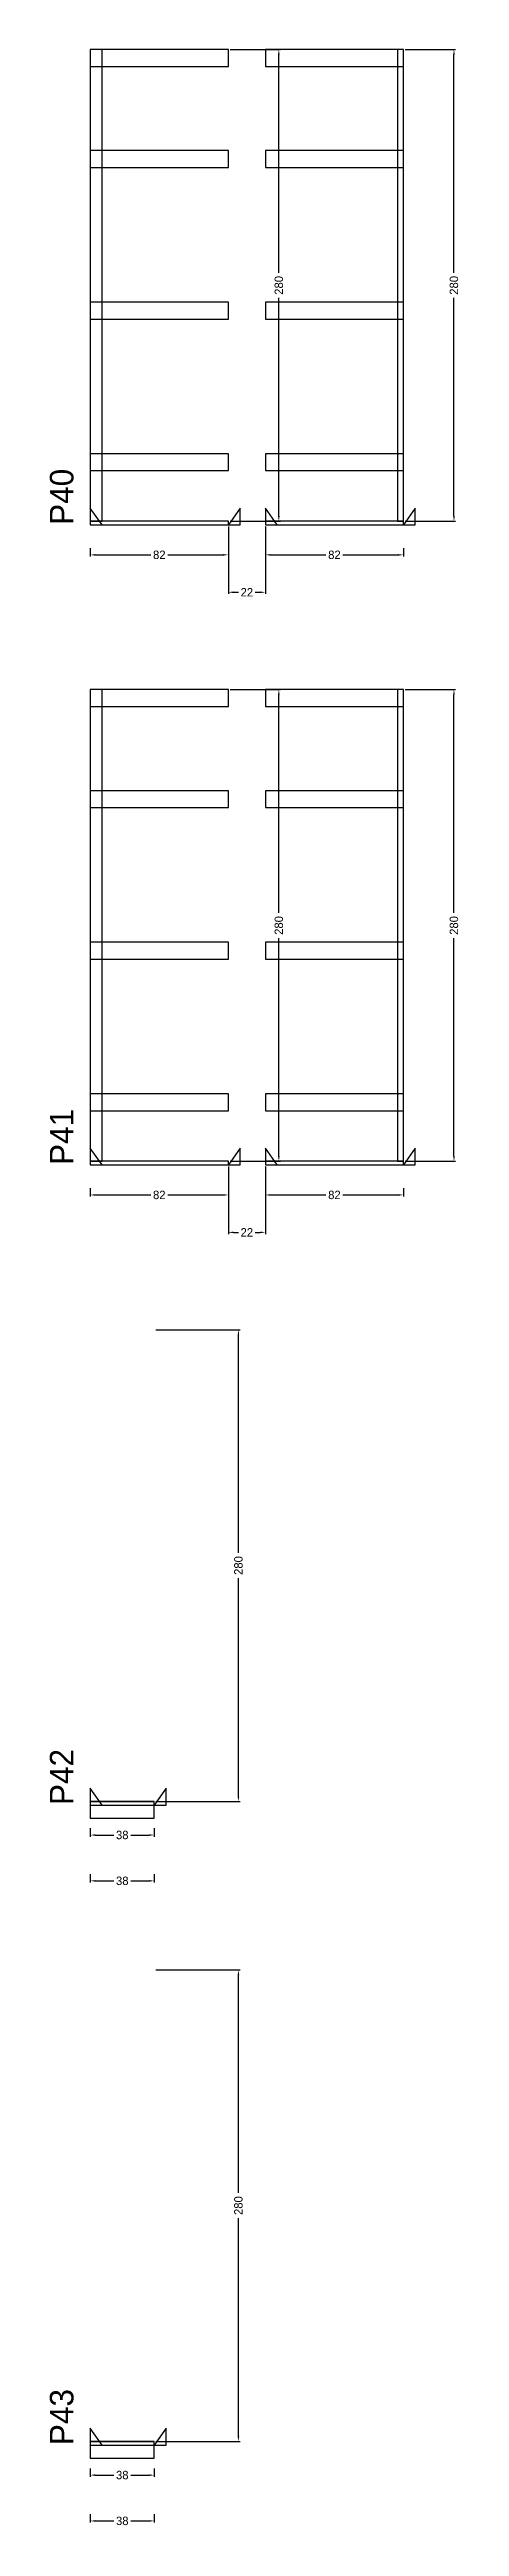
# Model space of a CAD drawing. Header units: centimetres. Extents: x -10500 to 4299, y -12546 to 295.
# Drawn here: x 3976 to 4219, y -7648 to -6178 of the extents above; entities that cross this region are included whole.
import ezdxf

# ---------------------------------------------------------------- set-up
doc = ezdxf.new("R2010")
doc.units = ezdxf.units.CM
for name, color, linetype in [('COTA', 241, 'Continuous'), ('NOMENCLATURA', 7, 'Continuous'), ('SARR_2.2x10', 60, 'Continuous'), ('SARR_2.2x7', 40, 'Continuous')]:
    doc.layers.add(name, color=color, linetype=linetype)
doc.dimstyles.new('PAINEL-NOVA', dxfattribs={"dimtxt": 5, "dimasz": 3, "dimexe": 1, "dimexo": 1, "dimgap": 1, "dimtad": 1, "dimcen": 2.5, "dimazin": 3, "dimtfac": 1, "dimtmove": 0, "dimatfit": 3})

msp = doc.modelspace()

# ---------------------------------------------------------------- texts
at = {"layer": 'NOMENCLATURA'}
for s, p in [('P40', (3990, -6460)), ('P41', (3990, -6840)), ('P42', (3990, -7220)), ('P43', (3990, -7600))]:
    msp.add_text(s, height=14, rotation=90, dxfattribs=at).set_placement(p)

# ---------------------------------------------------------------- blocks, each defined once
blk = doc.blocks.new('_CLOSEDFILLED')
at = {"color": 0, "linetype": 'BYBLOCK'}
blk.add_solid([(-1, 0.16), (0, 0), (-1, -0.16)], dxfattribs=at)
blk = doc.blocks.new('*D693')
for p, q in [((4000, -7613.8), (4000, -7618.8)), ((4038, -7613.8), (4038, -7618.8)), ((4003, -7617.8), (4014, -7617.8)), ((4024, -7617.8), (4035, -7617.8))]:
    blk.add_line(p, q)
at = {"layer": 'Defpoints'}
for p in [(4000, -7612.8), (4038, -7612.8), (4000, -7617.8)]:
    blk.add_point(p, dxfattribs=at)
at = {"layer": 'SARR_2.2x10', "xscale": 3, "yscale": 3, "rotation": 180}
blk.add_blockref('_CLOSEDFILLED', (4000, -7617.8), dxfattribs=at)
at = {"layer": 'SARR_2.2x10', "xscale": 3, "yscale": 3}
blk.add_blockref('_CLOSEDFILLED', (4038, -7617.8), dxfattribs=at)
at = {"layer": 'SARR_2.2x10', "insert": (4019, -7617.8), "char_height": 5, "attachment_point": 5}
blk.add_mtext('38', dxfattribs=at)
blk = doc.blocks.new('*D694')
for p, q in [((4039, -7317.8), (4089, -7317.8)), ((4088, -7450.3), (4088, -7320.8)), ((4088, -7594.8), (4088, -7465.3)), ((4039, -7597.8), (4089, -7597.8))]:
    blk.add_line(p, q)
at = {"layer": 'Defpoints'}
for p in [(4038, -7317.8), (4038, -7597.8), (4088, -7597.8)]:
    blk.add_point(p, dxfattribs=at)
at = {"layer": 'SARR_2.2x10', "xscale": 3, "yscale": 3}
for p, rotation in [((4088, -7317.8), 90), ((4088, -7597.8), 270)]:
    blk.add_blockref('_CLOSEDFILLED', p, dxfattribs=dict(at, rotation=rotation))
at = {"layer": 'SARR_2.2x10', "insert": (4088, -7457.8), "char_height": 5, "attachment_point": 5, "rotation": 90}
blk.add_mtext('280', dxfattribs=at)
blk = doc.blocks.new('*D695')
for p, q in [((4039, -7317.8), (4089, -7317.8)), ((4088, -7450.3), (4088, -7320.8)), ((4088, -7594.8), (4088, -7465.3)), ((4039, -7597.8), (4089, -7597.8))]:
    blk.add_line(p, q)
at = {"layer": 'Defpoints'}
for p in [(4038, -7317.8), (4038, -7597.8), (4088, -7597.8)]:
    blk.add_point(p, dxfattribs=at)
at = {"layer": 'SARR_2.2x10', "xscale": 3, "yscale": 3}
for p, rotation in [((4088, -7317.8), 90), ((4088, -7597.8), 270)]:
    blk.add_blockref('_CLOSEDFILLED', p, dxfattribs=dict(at, rotation=rotation))
at = {"layer": 'SARR_2.2x10', "insert": (4088, -7457.8), "char_height": 5, "attachment_point": 5, "rotation": 90}
blk.add_mtext('280', dxfattribs=at)
blk = doc.blocks.new('*D696')
for p, q in [((4039, -7317.8), (4089, -7317.8)), ((4088, -7450.3), (4088, -7320.8)), ((4088, -7594.8), (4088, -7465.3)), ((4039, -7597.8), (4089, -7597.8))]:
    blk.add_line(p, q)
at = {"layer": 'Defpoints'}
for p in [(4038, -7317.8), (4038, -7597.8), (4088, -7597.8)]:
    blk.add_point(p, dxfattribs=at)
at = {"layer": 'SARR_2.2x10', "xscale": 3, "yscale": 3}
for p, rotation in [((4088, -7317.8), 90), ((4088, -7597.8), 270)]:
    blk.add_blockref('_CLOSEDFILLED', p, dxfattribs=dict(at, rotation=rotation))
at = {"layer": 'SARR_2.2x10', "insert": (4088, -7457.8), "char_height": 5, "attachment_point": 5, "rotation": 90}
blk.add_mtext('280', dxfattribs=at)
blk = doc.blocks.new('*D697')
for p, q in [((4039, -7317.8), (4089, -7317.8)), ((4088, -7450.3), (4088, -7320.8)), ((4088, -7594.8), (4088, -7465.3)), ((4039, -7597.8), (4089, -7597.8))]:
    blk.add_line(p, q)
at = {"layer": 'Defpoints'}
for p in [(4038, -7317.8), (4038, -7597.8), (4088, -7597.8)]:
    blk.add_point(p, dxfattribs=at)
at = {"layer": 'SARR_2.2x10', "xscale": 3, "yscale": 3}
for p, rotation in [((4088, -7317.8), 90), ((4088, -7597.8), 270)]:
    blk.add_blockref('_CLOSEDFILLED', p, dxfattribs=dict(at, rotation=rotation))
at = {"layer": 'SARR_2.2x10', "insert": (4088, -7457.8), "char_height": 5, "attachment_point": 5, "rotation": 90}
blk.add_mtext('280', dxfattribs=at)
blk = doc.blocks.new('*D698')
for p, q in [((4000, -7641), (4000, -7646)), ((4003, -7645), (4014, -7645)), ((4024, -7645), (4035, -7645)), ((4038, -7641), (4038, -7646))]:
    blk.add_line(p, q)
at = {"layer": 'Defpoints'}
for p in [(4000, -7640), (4000, -7645), (4038, -7640)]:
    blk.add_point(p, dxfattribs=at)
at = {"layer": 'SARR_2.2x10', "xscale": 3, "yscale": 3, "rotation": 180}
blk.add_blockref('_CLOSEDFILLED', (4000, -7645), dxfattribs=at)
at = {"layer": 'SARR_2.2x10', "xscale": 3, "yscale": 3}
blk.add_blockref('_CLOSEDFILLED', (4038, -7645), dxfattribs=at)
at = {"layer": 'SARR_2.2x10', "insert": (4019, -7645), "char_height": 5, "attachment_point": 5}
blk.add_mtext('38', dxfattribs=at)
blk = doc.blocks.new('GRA-E')
at = {"layer": 'SARR_2.2x7'}
blk.add_lwpolyline([(0, 0), (7, 0), (0, 10)], close=True, dxfattribs=at)
blk = doc.blocks.new('GRA-D')
at = {"layer": 'SARR_2.2x7'}
blk.add_lwpolyline([(0, 0), (7, 0), (7, 10)], close=True, dxfattribs=at)
blk = doc.blocks.new('*D667')
for p, q in [((4000, -7233.8), (4000, -7238.8)), ((4038, -7233.8), (4038, -7238.8)), ((4003, -7237.8), (4014, -7237.8)), ((4024, -7237.8), (4035, -7237.8))]:
    blk.add_line(p, q)
at = {"layer": 'Defpoints'}
for p in [(4000, -7232.8), (4038, -7232.8), (4000, -7237.8)]:
    blk.add_point(p, dxfattribs=at)
at = {"layer": 'SARR_2.2x10', "xscale": 3, "yscale": 3, "rotation": 180}
blk.add_blockref('_CLOSEDFILLED', (4000, -7237.8), dxfattribs=at)
at = {"layer": 'SARR_2.2x10', "xscale": 3, "yscale": 3}
blk.add_blockref('_CLOSEDFILLED', (4038, -7237.8), dxfattribs=at)
at = {"layer": 'SARR_2.2x10', "insert": (4019, -7237.8), "char_height": 5, "attachment_point": 5}
blk.add_mtext('38', dxfattribs=at)
blk = doc.blocks.new('*D668')
for p, q in [((4039, -6937.8), (4089, -6937.8)), ((4088, -7070.3), (4088, -6940.8)), ((4088, -7214.8), (4088, -7085.3)), ((4039, -7217.8), (4089, -7217.8))]:
    blk.add_line(p, q)
at = {"layer": 'Defpoints'}
for p in [(4038, -6937.8), (4038, -7217.8), (4088, -7217.8)]:
    blk.add_point(p, dxfattribs=at)
at = {"layer": 'SARR_2.2x10', "xscale": 3, "yscale": 3}
for p, rotation in [((4088, -6937.8), 90), ((4088, -7217.8), 270)]:
    blk.add_blockref('_CLOSEDFILLED', p, dxfattribs=dict(at, rotation=rotation))
at = {"layer": 'SARR_2.2x10', "insert": (4088, -7077.8), "char_height": 5, "attachment_point": 5, "rotation": 90}
blk.add_mtext('280', dxfattribs=at)
blk = doc.blocks.new('*D669')
for p, q in [((4039, -6937.8), (4089, -6937.8)), ((4088, -7070.3), (4088, -6940.8)), ((4088, -7214.8), (4088, -7085.3)), ((4039, -7217.8), (4089, -7217.8))]:
    blk.add_line(p, q)
at = {"layer": 'Defpoints'}
for p in [(4038, -6937.8), (4038, -7217.8), (4088, -7217.8)]:
    blk.add_point(p, dxfattribs=at)
at = {"layer": 'SARR_2.2x10', "xscale": 3, "yscale": 3}
for p, rotation in [((4088, -6937.8), 90), ((4088, -7217.8), 270)]:
    blk.add_blockref('_CLOSEDFILLED', p, dxfattribs=dict(at, rotation=rotation))
at = {"layer": 'SARR_2.2x10', "insert": (4088, -7077.8), "char_height": 5, "attachment_point": 5, "rotation": 90}
blk.add_mtext('280', dxfattribs=at)
blk = doc.blocks.new('*D670')
for p, q in [((4039, -6937.8), (4089, -6937.8)), ((4088, -7070.3), (4088, -6940.8)), ((4088, -7214.8), (4088, -7085.3)), ((4039, -7217.8), (4089, -7217.8))]:
    blk.add_line(p, q)
at = {"layer": 'Defpoints'}
for p in [(4038, -6937.8), (4038, -7217.8), (4088, -7217.8)]:
    blk.add_point(p, dxfattribs=at)
at = {"layer": 'SARR_2.2x10', "xscale": 3, "yscale": 3}
for p, rotation in [((4088, -6937.8), 90), ((4088, -7217.8), 270)]:
    blk.add_blockref('_CLOSEDFILLED', p, dxfattribs=dict(at, rotation=rotation))
at = {"layer": 'SARR_2.2x10', "insert": (4088, -7077.8), "char_height": 5, "attachment_point": 5, "rotation": 90}
blk.add_mtext('280', dxfattribs=at)
blk = doc.blocks.new('*D671')
for p, q in [((4039, -6937.8), (4089, -6937.8)), ((4088, -7070.3), (4088, -6940.8)), ((4088, -7214.8), (4088, -7085.3)), ((4039, -7217.8), (4089, -7217.8))]:
    blk.add_line(p, q)
at = {"layer": 'Defpoints'}
for p in [(4038, -6937.8), (4038, -7217.8), (4088, -7217.8)]:
    blk.add_point(p, dxfattribs=at)
at = {"layer": 'SARR_2.2x10', "xscale": 3, "yscale": 3}
for p, rotation in [((4088, -6937.8), 90), ((4088, -7217.8), 270)]:
    blk.add_blockref('_CLOSEDFILLED', p, dxfattribs=dict(at, rotation=rotation))
at = {"layer": 'SARR_2.2x10', "insert": (4088, -7077.8), "char_height": 5, "attachment_point": 5, "rotation": 90}
blk.add_mtext('280', dxfattribs=at)
blk = doc.blocks.new('*D672')
for p, q in [((4000, -7261), (4000, -7266)), ((4038, -7261), (4038, -7266)), ((4003, -7265), (4014, -7265)), ((4024, -7265), (4035, -7265))]:
    blk.add_line(p, q)
at = {"layer": 'Defpoints'}
for p in [(4000, -7260), (4038, -7260), (4000, -7265)]:
    blk.add_point(p, dxfattribs=at)
at = {"layer": 'SARR_2.2x10', "xscale": 3, "yscale": 3, "rotation": 180}
blk.add_blockref('_CLOSEDFILLED', (4000, -7265), dxfattribs=at)
at = {"layer": 'SARR_2.2x10', "xscale": 3, "yscale": 3}
blk.add_blockref('_CLOSEDFILLED', (4038, -7265), dxfattribs=at)
at = {"layer": 'SARR_2.2x10', "insert": (4019, -7265), "char_height": 5, "attachment_point": 5}
blk.add_mtext('38', dxfattribs=at)
blk = doc.blocks.new('*D633')
for p, q in [((4000, -6853.8), (4000, -6858.8)), ((4003, -6857.8), (4036, -6857.8)), ((4046, -6857.8), (4079, -6857.8)), ((4082, -6853.8), (4082, -6858.8))]:
    blk.add_line(p, q)
at = {"layer": 'Defpoints'}
for p in [(4000, -6852.8), (4000, -6857.8), (4082, -6852.8)]:
    blk.add_point(p, dxfattribs=at)
at = {"layer": 'SARR_2.2x10', "xscale": 3, "yscale": 3, "rotation": 180}
blk.add_blockref('_CLOSEDFILLED', (4000, -6857.8), dxfattribs=at)
at = {"layer": 'SARR_2.2x10', "xscale": 3, "yscale": 3}
blk.add_blockref('_CLOSEDFILLED', (4082, -6857.8), dxfattribs=at)
at = {"layer": 'SARR_2.2x10', "insert": (4041, -6857.8), "char_height": 5, "attachment_point": 5}
blk.add_mtext('82', dxfattribs=at)
blk = doc.blocks.new('*D634')
for p, q in [((4083, -6557.8), (4113, -6557.8)), ((4112, -6690.3), (4112, -6560.8)), ((4112, -6834.8), (4112, -6705.3)), ((4083, -6837.8), (4113, -6837.8))]:
    blk.add_line(p, q)
at = {"layer": 'Defpoints'}
for p in [(4082, -6557.8), (4082, -6837.8), (4112, -6837.8)]:
    blk.add_point(p, dxfattribs=at)
at = {"layer": 'SARR_2.2x10', "xscale": 3, "yscale": 3}
for p, rotation in [((4112, -6557.8), 90), ((4112, -6837.8), 270)]:
    blk.add_blockref('_CLOSEDFILLED', p, dxfattribs=dict(at, rotation=rotation))
at = {"layer": 'SARR_2.2x10', "insert": (4112, -6697.8), "char_height": 5, "attachment_point": 5, "rotation": 90}
blk.add_mtext('280', dxfattribs=at)
blk = doc.blocks.new('*D635')
for p, q in [((4104, -6853.8), (4104, -6858.8)), ((4107, -6857.8), (4140, -6857.8)), ((4150, -6857.8), (4183, -6857.8)), ((4186, -6853.8), (4186, -6858.8))]:
    blk.add_line(p, q)
at = {"layer": 'Defpoints'}
for p in [(4104, -6852.8), (4104, -6857.8), (4186, -6852.8)]:
    blk.add_point(p, dxfattribs=at)
at = {"layer": 'SARR_2.2x10', "xscale": 3, "yscale": 3, "rotation": 180}
blk.add_blockref('_CLOSEDFILLED', (4104, -6857.8), dxfattribs=at)
at = {"layer": 'SARR_2.2x10', "xscale": 3, "yscale": 3}
blk.add_blockref('_CLOSEDFILLED', (4186, -6857.8), dxfattribs=at)
at = {"layer": 'SARR_2.2x10', "insert": (4145, -6857.8), "char_height": 5, "attachment_point": 5}
blk.add_mtext('82', dxfattribs=at)
blk = doc.blocks.new('*D636')
for p, q in [((4187, -6557.8), (4217, -6557.8)), ((4216, -6690.3), (4216, -6560.8)), ((4216, -6834.8), (4216, -6705.3)), ((4187, -6837.8), (4217, -6837.8))]:
    blk.add_line(p, q)
at = {"layer": 'Defpoints'}
for p in [(4186, -6557.8), (4186, -6837.8), (4216, -6837.8)]:
    blk.add_point(p, dxfattribs=at)
at = {"layer": 'SARR_2.2x10', "xscale": 3, "yscale": 3}
for p, rotation in [((4216, -6557.8), 90), ((4216, -6837.8), 270)]:
    blk.add_blockref('_CLOSEDFILLED', p, dxfattribs=dict(at, rotation=rotation))
at = {"layer": 'SARR_2.2x10', "insert": (4216, -6697.8), "char_height": 5, "attachment_point": 5, "rotation": 90}
blk.add_mtext('280', dxfattribs=at)
blk = doc.blocks.new('*D637')
for p, q in [((4187, -6557.8), (4217, -6557.8)), ((4216, -6690.3), (4216, -6560.8)), ((4216, -6834.8), (4216, -6705.3)), ((4187, -6837.8), (4217, -6837.8))]:
    blk.add_line(p, q)
at = {"layer": 'Defpoints'}
for p in [(4186, -6557.8), (4186, -6837.8), (4216, -6837.8)]:
    blk.add_point(p, dxfattribs=at)
at = {"layer": 'SARR_2.2x10', "xscale": 3, "yscale": 3}
for p, rotation in [((4216, -6557.8), 90), ((4216, -6837.8), 270)]:
    blk.add_blockref('_CLOSEDFILLED', p, dxfattribs=dict(at, rotation=rotation))
at = {"layer": 'SARR_2.2x10', "insert": (4216, -6697.8), "char_height": 5, "attachment_point": 5, "rotation": 90}
blk.add_mtext('280', dxfattribs=at)
blk = doc.blocks.new('*D638')
for p, q in [((4187, -6557.8), (4217, -6557.8)), ((4216, -6690.3), (4216, -6560.8)), ((4216, -6834.8), (4216, -6705.3)), ((4187, -6837.8), (4217, -6837.8))]:
    blk.add_line(p, q)
at = {"layer": 'Defpoints'}
for p in [(4186, -6557.8), (4186, -6837.8), (4216, -6837.8)]:
    blk.add_point(p, dxfattribs=at)
at = {"layer": 'SARR_2.2x10', "xscale": 3, "yscale": 3}
for p, rotation in [((4216, -6557.8), 90), ((4216, -6837.8), 270)]:
    blk.add_blockref('_CLOSEDFILLED', p, dxfattribs=dict(at, rotation=rotation))
at = {"layer": 'SARR_2.2x10', "insert": (4216, -6697.8), "char_height": 5, "attachment_point": 5, "rotation": 90}
blk.add_mtext('280', dxfattribs=at)
blk = doc.blocks.new('*D639')
for p, q in [((4187, -6557.8), (4217, -6557.8)), ((4216, -6690.3), (4216, -6560.8)), ((4216, -6834.8), (4216, -6705.3)), ((4187, -6837.8), (4217, -6837.8))]:
    blk.add_line(p, q)
at = {"layer": 'Defpoints'}
for p in [(4186, -6557.8), (4186, -6837.8), (4216, -6837.8)]:
    blk.add_point(p, dxfattribs=at)
at = {"layer": 'SARR_2.2x10', "xscale": 3, "yscale": 3}
for p, rotation in [((4216, -6557.8), 90), ((4216, -6837.8), 270)]:
    blk.add_blockref('_CLOSEDFILLED', p, dxfattribs=dict(at, rotation=rotation))
at = {"layer": 'SARR_2.2x10', "insert": (4216, -6697.8), "char_height": 5, "attachment_point": 5, "rotation": 90}
blk.add_mtext('280', dxfattribs=at)
blk = doc.blocks.new('*D640')
for p, q in [((4187, -6557.8), (4217, -6557.8)), ((4216, -6690.3), (4216, -6560.8)), ((4216, -6834.8), (4216, -6705.3)), ((4187, -6837.8), (4217, -6837.8))]:
    blk.add_line(p, q)
at = {"layer": 'Defpoints'}
for p in [(4186, -6557.8), (4186, -6837.8), (4216, -6837.8)]:
    blk.add_point(p, dxfattribs=at)
at = {"layer": 'SARR_2.2x10', "xscale": 3, "yscale": 3}
for p, rotation in [((4216, -6557.8), 90), ((4216, -6837.8), 270)]:
    blk.add_blockref('_CLOSEDFILLED', p, dxfattribs=dict(at, rotation=rotation))
at = {"layer": 'SARR_2.2x10', "insert": (4216, -6697.8), "char_height": 5, "attachment_point": 5, "rotation": 90}
blk.add_mtext('280', dxfattribs=at)
blk = doc.blocks.new('*D641')
for p, q in [((4187, -6557.8), (4217, -6557.8)), ((4216, -6690.3), (4216, -6560.8)), ((4216, -6834.8), (4216, -6705.3)), ((4187, -6837.8), (4217, -6837.8))]:
    blk.add_line(p, q)
at = {"layer": 'Defpoints'}
for p in [(4186, -6557.8), (4186, -6837.8), (4216, -6837.8)]:
    blk.add_point(p, dxfattribs=at)
at = {"layer": 'SARR_2.2x10', "xscale": 3, "yscale": 3}
for p, rotation in [((4216, -6557.8), 90), ((4216, -6837.8), 270)]:
    blk.add_blockref('_CLOSEDFILLED', p, dxfattribs=dict(at, rotation=rotation))
at = {"layer": 'SARR_2.2x10', "insert": (4216, -6697.8), "char_height": 5, "attachment_point": 5, "rotation": 90}
blk.add_mtext('280', dxfattribs=at)
blk = doc.blocks.new('*D642')
for p, q in [((4187, -6557.8), (4217, -6557.8)), ((4216, -6690.3), (4216, -6560.8)), ((4216, -6834.8), (4216, -6705.3)), ((4187, -6837.8), (4217, -6837.8))]:
    blk.add_line(p, q)
at = {"layer": 'Defpoints'}
for p in [(4186, -6557.8), (4186, -6837.8), (4216, -6837.8)]:
    blk.add_point(p, dxfattribs=at)
at = {"layer": 'SARR_2.2x10', "xscale": 3, "yscale": 3}
for p, rotation in [((4216, -6557.8), 90), ((4216, -6837.8), 270)]:
    blk.add_blockref('_CLOSEDFILLED', p, dxfattribs=dict(at, rotation=rotation))
at = {"layer": 'SARR_2.2x10', "insert": (4216, -6697.8), "char_height": 5, "attachment_point": 5, "rotation": 90}
blk.add_mtext('280', dxfattribs=at)
blk = doc.blocks.new('*D643')
for p, q in [((4187, -6557.8), (4217, -6557.8)), ((4216, -6690.3), (4216, -6560.8)), ((4216, -6834.8), (4216, -6705.3)), ((4187, -6837.8), (4217, -6837.8))]:
    blk.add_line(p, q)
at = {"layer": 'Defpoints'}
for p in [(4186, -6557.8), (4186, -6837.8), (4216, -6837.8)]:
    blk.add_point(p, dxfattribs=at)
at = {"layer": 'SARR_2.2x10', "xscale": 3, "yscale": 3}
for p, rotation in [((4216, -6557.8), 90), ((4216, -6837.8), 270)]:
    blk.add_blockref('_CLOSEDFILLED', p, dxfattribs=dict(at, rotation=rotation))
at = {"layer": 'SARR_2.2x10', "insert": (4216, -6697.8), "char_height": 5, "attachment_point": 5, "rotation": 90}
blk.add_mtext('280', dxfattribs=at)
blk = doc.blocks.new('*D644')
for p, q in [((4187, -6557.8), (4217, -6557.8)), ((4216, -6690.3), (4216, -6560.8)), ((4216, -6834.8), (4216, -6705.3)), ((4187, -6837.8), (4217, -6837.8))]:
    blk.add_line(p, q)
at = {"layer": 'Defpoints'}
for p in [(4186, -6557.8), (4186, -6837.8), (4216, -6837.8)]:
    blk.add_point(p, dxfattribs=at)
at = {"layer": 'SARR_2.2x10', "xscale": 3, "yscale": 3}
for p, rotation in [((4216, -6557.8), 90), ((4216, -6837.8), 270)]:
    blk.add_blockref('_CLOSEDFILLED', p, dxfattribs=dict(at, rotation=rotation))
at = {"layer": 'SARR_2.2x10', "insert": (4216, -6697.8), "char_height": 5, "attachment_point": 5, "rotation": 90}
blk.add_mtext('280', dxfattribs=at)
blk = doc.blocks.new('*D645')
for p, q in [((4187, -6557.8), (4217, -6557.8)), ((4216, -6690.3), (4216, -6560.8)), ((4216, -6834.8), (4216, -6705.3)), ((4187, -6837.8), (4217, -6837.8))]:
    blk.add_line(p, q)
at = {"layer": 'Defpoints'}
for p in [(4186, -6557.8), (4186, -6837.8), (4216, -6837.8)]:
    blk.add_point(p, dxfattribs=at)
at = {"layer": 'SARR_2.2x10', "xscale": 3, "yscale": 3}
for p, rotation in [((4216, -6557.8), 90), ((4216, -6837.8), 270)]:
    blk.add_blockref('_CLOSEDFILLED', p, dxfattribs=dict(at, rotation=rotation))
at = {"layer": 'SARR_2.2x10', "insert": (4216, -6697.8), "char_height": 5, "attachment_point": 5, "rotation": 90}
blk.add_mtext('280', dxfattribs=at)
blk = doc.blocks.new('*D646')
for p, q in [((4082, -6841), (4082, -6881)), ((4104, -6841), (4104, -6881)), ((4085, -6880), (4088, -6880)), ((4098, -6880), (4101, -6880))]:
    blk.add_line(p, q)
at = {"layer": 'Defpoints'}
for p in [(4082, -6840), (4104, -6840), (4082, -6880)]:
    blk.add_point(p, dxfattribs=at)
at = {"layer": 'COTA', "xscale": 3, "yscale": 3, "rotation": 180}
blk.add_blockref('_CLOSEDFILLED', (4082, -6880), dxfattribs=at)
at = {"layer": 'COTA', "xscale": 3, "yscale": 3}
blk.add_blockref('_CLOSEDFILLED', (4104, -6880), dxfattribs=at)
at = {"layer": 'COTA', "insert": (4093, -6880), "char_height": 5, "attachment_point": 5}
blk.add_mtext('22', dxfattribs=at)
blk = doc.blocks.new('*D599')
for p, q in [((4000, -6473.8), (4000, -6478.8)), ((4003, -6477.8), (4036, -6477.8)), ((4046, -6477.8), (4079, -6477.8)), ((4082, -6473.8), (4082, -6478.8))]:
    blk.add_line(p, q)
at = {"layer": 'Defpoints'}
for p in [(4000, -6472.8), (4000, -6477.8), (4082, -6472.8)]:
    blk.add_point(p, dxfattribs=at)
at = {"layer": 'SARR_2.2x10', "xscale": 3, "yscale": 3, "rotation": 180}
blk.add_blockref('_CLOSEDFILLED', (4000, -6477.8), dxfattribs=at)
at = {"layer": 'SARR_2.2x10', "xscale": 3, "yscale": 3}
blk.add_blockref('_CLOSEDFILLED', (4082, -6477.8), dxfattribs=at)
at = {"layer": 'SARR_2.2x10', "insert": (4041, -6477.8), "char_height": 5, "attachment_point": 5}
blk.add_mtext('82', dxfattribs=at)
blk = doc.blocks.new('*D600')
for p, q in [((4083, -6177.8), (4113, -6177.8)), ((4112, -6310.3), (4112, -6180.8)), ((4112, -6454.8), (4112, -6325.3)), ((4083, -6457.8), (4113, -6457.8))]:
    blk.add_line(p, q)
at = {"layer": 'Defpoints'}
for p in [(4082, -6177.8), (4082, -6457.8), (4112, -6457.8)]:
    blk.add_point(p, dxfattribs=at)
at = {"layer": 'SARR_2.2x10', "xscale": 3, "yscale": 3}
for p, rotation in [((4112, -6177.8), 90), ((4112, -6457.8), 270)]:
    blk.add_blockref('_CLOSEDFILLED', p, dxfattribs=dict(at, rotation=rotation))
at = {"layer": 'SARR_2.2x10', "insert": (4112, -6317.8), "char_height": 5, "attachment_point": 5, "rotation": 90}
blk.add_mtext('280', dxfattribs=at)
blk = doc.blocks.new('*D601')
for p, q in [((4104, -6473.8), (4104, -6478.8)), ((4107, -6477.8), (4140, -6477.8)), ((4150, -6477.8), (4183, -6477.8)), ((4186, -6473.8), (4186, -6478.8))]:
    blk.add_line(p, q)
at = {"layer": 'Defpoints'}
for p in [(4104, -6472.8), (4104, -6477.8), (4186, -6472.8)]:
    blk.add_point(p, dxfattribs=at)
at = {"layer": 'SARR_2.2x10', "xscale": 3, "yscale": 3, "rotation": 180}
blk.add_blockref('_CLOSEDFILLED', (4104, -6477.8), dxfattribs=at)
at = {"layer": 'SARR_2.2x10', "xscale": 3, "yscale": 3}
blk.add_blockref('_CLOSEDFILLED', (4186, -6477.8), dxfattribs=at)
at = {"layer": 'SARR_2.2x10', "insert": (4145, -6477.8), "char_height": 5, "attachment_point": 5}
blk.add_mtext('82', dxfattribs=at)
blk = doc.blocks.new('*D602')
for p, q in [((4187, -6177.8), (4217, -6177.8)), ((4216, -6310.3), (4216, -6180.8)), ((4216, -6454.8), (4216, -6325.3)), ((4187, -6457.8), (4217, -6457.8))]:
    blk.add_line(p, q)
at = {"layer": 'Defpoints'}
for p in [(4186, -6177.8), (4186, -6457.8), (4216, -6457.8)]:
    blk.add_point(p, dxfattribs=at)
at = {"layer": 'SARR_2.2x10', "xscale": 3, "yscale": 3}
for p, rotation in [((4216, -6177.8), 90), ((4216, -6457.8), 270)]:
    blk.add_blockref('_CLOSEDFILLED', p, dxfattribs=dict(at, rotation=rotation))
at = {"layer": 'SARR_2.2x10', "insert": (4216, -6317.8), "char_height": 5, "attachment_point": 5, "rotation": 90}
blk.add_mtext('280', dxfattribs=at)
blk = doc.blocks.new('*D603')
for p, q in [((4187, -6177.8), (4217, -6177.8)), ((4216, -6310.3), (4216, -6180.8)), ((4216, -6454.8), (4216, -6325.3)), ((4187, -6457.8), (4217, -6457.8))]:
    blk.add_line(p, q)
at = {"layer": 'Defpoints'}
for p in [(4186, -6177.8), (4186, -6457.8), (4216, -6457.8)]:
    blk.add_point(p, dxfattribs=at)
at = {"layer": 'SARR_2.2x10', "xscale": 3, "yscale": 3}
for p, rotation in [((4216, -6177.8), 90), ((4216, -6457.8), 270)]:
    blk.add_blockref('_CLOSEDFILLED', p, dxfattribs=dict(at, rotation=rotation))
at = {"layer": 'SARR_2.2x10', "insert": (4216, -6317.8), "char_height": 5, "attachment_point": 5, "rotation": 90}
blk.add_mtext('280', dxfattribs=at)
blk = doc.blocks.new('*D604')
for p, q in [((4187, -6177.8), (4217, -6177.8)), ((4216, -6310.3), (4216, -6180.8)), ((4216, -6454.8), (4216, -6325.3)), ((4187, -6457.8), (4217, -6457.8))]:
    blk.add_line(p, q)
at = {"layer": 'Defpoints'}
for p in [(4186, -6177.8), (4186, -6457.8), (4216, -6457.8)]:
    blk.add_point(p, dxfattribs=at)
at = {"layer": 'SARR_2.2x10', "xscale": 3, "yscale": 3}
for p, rotation in [((4216, -6177.8), 90), ((4216, -6457.8), 270)]:
    blk.add_blockref('_CLOSEDFILLED', p, dxfattribs=dict(at, rotation=rotation))
at = {"layer": 'SARR_2.2x10', "insert": (4216, -6317.8), "char_height": 5, "attachment_point": 5, "rotation": 90}
blk.add_mtext('280', dxfattribs=at)
blk = doc.blocks.new('*D605')
for p, q in [((4187, -6177.8), (4217, -6177.8)), ((4216, -6310.3), (4216, -6180.8)), ((4216, -6454.8), (4216, -6325.3)), ((4187, -6457.8), (4217, -6457.8))]:
    blk.add_line(p, q)
at = {"layer": 'Defpoints'}
for p in [(4186, -6177.8), (4186, -6457.8), (4216, -6457.8)]:
    blk.add_point(p, dxfattribs=at)
at = {"layer": 'SARR_2.2x10', "xscale": 3, "yscale": 3}
for p, rotation in [((4216, -6177.8), 90), ((4216, -6457.8), 270)]:
    blk.add_blockref('_CLOSEDFILLED', p, dxfattribs=dict(at, rotation=rotation))
at = {"layer": 'SARR_2.2x10', "insert": (4216, -6317.8), "char_height": 5, "attachment_point": 5, "rotation": 90}
blk.add_mtext('280', dxfattribs=at)
blk = doc.blocks.new('*D606')
for p, q in [((4187, -6177.8), (4217, -6177.8)), ((4216, -6310.3), (4216, -6180.8)), ((4216, -6454.8), (4216, -6325.3)), ((4187, -6457.8), (4217, -6457.8))]:
    blk.add_line(p, q)
at = {"layer": 'Defpoints'}
for p in [(4186, -6177.8), (4186, -6457.8), (4216, -6457.8)]:
    blk.add_point(p, dxfattribs=at)
at = {"layer": 'SARR_2.2x10', "xscale": 3, "yscale": 3}
for p, rotation in [((4216, -6177.8), 90), ((4216, -6457.8), 270)]:
    blk.add_blockref('_CLOSEDFILLED', p, dxfattribs=dict(at, rotation=rotation))
at = {"layer": 'SARR_2.2x10', "insert": (4216, -6317.8), "char_height": 5, "attachment_point": 5, "rotation": 90}
blk.add_mtext('280', dxfattribs=at)
blk = doc.blocks.new('*D607')
for p, q in [((4187, -6177.8), (4217, -6177.8)), ((4216, -6310.3), (4216, -6180.8)), ((4216, -6454.8), (4216, -6325.3)), ((4187, -6457.8), (4217, -6457.8))]:
    blk.add_line(p, q)
at = {"layer": 'Defpoints'}
for p in [(4186, -6177.8), (4186, -6457.8), (4216, -6457.8)]:
    blk.add_point(p, dxfattribs=at)
at = {"layer": 'SARR_2.2x10', "xscale": 3, "yscale": 3}
for p, rotation in [((4216, -6177.8), 90), ((4216, -6457.8), 270)]:
    blk.add_blockref('_CLOSEDFILLED', p, dxfattribs=dict(at, rotation=rotation))
at = {"layer": 'SARR_2.2x10', "insert": (4216, -6317.8), "char_height": 5, "attachment_point": 5, "rotation": 90}
blk.add_mtext('280', dxfattribs=at)
blk = doc.blocks.new('*D608')
for p, q in [((4187, -6177.8), (4217, -6177.8)), ((4216, -6310.3), (4216, -6180.8)), ((4216, -6454.8), (4216, -6325.3)), ((4187, -6457.8), (4217, -6457.8))]:
    blk.add_line(p, q)
at = {"layer": 'Defpoints'}
for p in [(4186, -6177.8), (4186, -6457.8), (4216, -6457.8)]:
    blk.add_point(p, dxfattribs=at)
at = {"layer": 'SARR_2.2x10', "xscale": 3, "yscale": 3}
for p, rotation in [((4216, -6177.8), 90), ((4216, -6457.8), 270)]:
    blk.add_blockref('_CLOSEDFILLED', p, dxfattribs=dict(at, rotation=rotation))
at = {"layer": 'SARR_2.2x10', "insert": (4216, -6317.8), "char_height": 5, "attachment_point": 5, "rotation": 90}
blk.add_mtext('280', dxfattribs=at)
blk = doc.blocks.new('*D609')
for p, q in [((4187, -6177.8), (4217, -6177.8)), ((4216, -6310.3), (4216, -6180.8)), ((4216, -6454.8), (4216, -6325.3)), ((4187, -6457.8), (4217, -6457.8))]:
    blk.add_line(p, q)
at = {"layer": 'Defpoints'}
for p in [(4186, -6177.8), (4186, -6457.8), (4216, -6457.8)]:
    blk.add_point(p, dxfattribs=at)
at = {"layer": 'SARR_2.2x10', "xscale": 3, "yscale": 3}
for p, rotation in [((4216, -6177.8), 90), ((4216, -6457.8), 270)]:
    blk.add_blockref('_CLOSEDFILLED', p, dxfattribs=dict(at, rotation=rotation))
at = {"layer": 'SARR_2.2x10', "insert": (4216, -6317.8), "char_height": 5, "attachment_point": 5, "rotation": 90}
blk.add_mtext('280', dxfattribs=at)
blk = doc.blocks.new('*D610')
for p, q in [((4187, -6177.8), (4217, -6177.8)), ((4216, -6310.3), (4216, -6180.8)), ((4216, -6454.8), (4216, -6325.3)), ((4187, -6457.8), (4217, -6457.8))]:
    blk.add_line(p, q)
at = {"layer": 'Defpoints'}
for p in [(4186, -6177.8), (4186, -6457.8), (4216, -6457.8)]:
    blk.add_point(p, dxfattribs=at)
at = {"layer": 'SARR_2.2x10', "xscale": 3, "yscale": 3}
for p, rotation in [((4216, -6177.8), 90), ((4216, -6457.8), 270)]:
    blk.add_blockref('_CLOSEDFILLED', p, dxfattribs=dict(at, rotation=rotation))
at = {"layer": 'SARR_2.2x10', "insert": (4216, -6317.8), "char_height": 5, "attachment_point": 5, "rotation": 90}
blk.add_mtext('280', dxfattribs=at)
blk = doc.blocks.new('*D611')
for p, q in [((4187, -6177.8), (4217, -6177.8)), ((4216, -6310.3), (4216, -6180.8)), ((4216, -6454.8), (4216, -6325.3)), ((4187, -6457.8), (4217, -6457.8))]:
    blk.add_line(p, q)
at = {"layer": 'Defpoints'}
for p in [(4186, -6177.8), (4186, -6457.8), (4216, -6457.8)]:
    blk.add_point(p, dxfattribs=at)
at = {"layer": 'SARR_2.2x10', "xscale": 3, "yscale": 3}
for p, rotation in [((4216, -6177.8), 90), ((4216, -6457.8), 270)]:
    blk.add_blockref('_CLOSEDFILLED', p, dxfattribs=dict(at, rotation=rotation))
at = {"layer": 'SARR_2.2x10', "insert": (4216, -6317.8), "char_height": 5, "attachment_point": 5, "rotation": 90}
blk.add_mtext('280', dxfattribs=at)
blk = doc.blocks.new('*D612')
for p, q in [((4082, -6461), (4082, -6501)), ((4104, -6461), (4104, -6501)), ((4085, -6500), (4088, -6500)), ((4098, -6500), (4101, -6500))]:
    blk.add_line(p, q)
at = {"layer": 'Defpoints'}
for p in [(4082, -6460), (4104, -6460), (4082, -6500)]:
    blk.add_point(p, dxfattribs=at)
at = {"layer": 'COTA', "xscale": 3, "yscale": 3, "rotation": 180}
blk.add_blockref('_CLOSEDFILLED', (4082, -6500), dxfattribs=at)
at = {"layer": 'COTA', "xscale": 3, "yscale": 3}
blk.add_blockref('_CLOSEDFILLED', (4104, -6500), dxfattribs=at)
at = {"layer": 'COTA', "insert": (4093, -6500), "char_height": 5, "attachment_point": 5}
blk.add_mtext('22', dxfattribs=at)

# ---------------------------------------------------------------- dimensions: what is measured, and where the dimension line sits
at = {"layer": 'COTA'}
for base, p1, p2, picture, middle in [((4082, -6500), (4082, -6460), (4104, -6460), '*D612', (4093, -6500)), ((4082, -6880), (4082, -6840), (4104, -6840), '*D646', (4093, -6880))]:
    dim = msp.add_linear_dim(base=base, p1=p1, p2=p2, dimstyle='PAINEL-NOVA', dxfattribs=at)
    dim.commit()
    dim.dimension.update_dxf_attribs({"geometry": picture, "text_midpoint": middle})
at = {"layer": 'SARR_2.2x10'}
for base, p1, p2, picture, middle in [((4112, -6457.8), (4082, -6457.8), (4082, -6177.8), '*D600', (4112, -6317.8)), ((4216, -6457.8), (4186, -6457.8), (4186, -6177.8), '*D602', (4216, -6317.8)), ((4216, -6457.8), (4186, -6457.8), (4186, -6177.8), '*D603', (4216, -6317.8)), ((4216, -6457.8), (4186, -6457.8), (4186, -6177.8), '*D604', (4216, -6317.8)), ((4216, -6457.8), (4186, -6457.8), (4186, -6177.8), '*D605', (4216, -6317.8)), ((4216, -6457.8), (4186, -6457.8), (4186, -6177.8), '*D606', (4216, -6317.8)), ((4216, -6457.8), (4186, -6457.8), (4186, -6177.8), '*D607', (4216, -6317.8)), ((4216, -6457.8), (4186, -6457.8), (4186, -6177.8), '*D608', (4216, -6317.8)), ((4216, -6457.8), (4186, -6457.8), (4186, -6177.8), '*D609', (4216, -6317.8)), ((4216, -6457.8), (4186, -6457.8), (4186, -6177.8), '*D610', (4216, -6317.8)), ((4216, -6457.8), (4186, -6457.8), (4186, -6177.8), '*D611', (4216, -6317.8)), ((4112, -6837.8), (4082, -6837.8), (4082, -6557.8), '*D634', (4112, -6697.8)), ((4216, -6837.8), (4186, -6837.8), (4186, -6557.8), '*D636', (4216, -6697.8)), ((4216, -6837.8), (4186, -6837.8), (4186, -6557.8), '*D637', (4216, -6697.8)), ((4216, -6837.8), (4186, -6837.8), (4186, -6557.8), '*D638', (4216, -6697.8)), ((4216, -6837.8), (4186, -6837.8), (4186, -6557.8), '*D639', (4216, -6697.8)), ((4216, -6837.8), (4186, -6837.8), (4186, -6557.8), '*D640', (4216, -6697.8)), ((4216, -6837.8), (4186, -6837.8), (4186, -6557.8), '*D641', (4216, -6697.8)), ((4216, -6837.8), (4186, -6837.8), (4186, -6557.8), '*D642', (4216, -6697.8)), ((4216, -6837.8), (4186, -6837.8), (4186, -6557.8), '*D643', (4216, -6697.8)), ((4216, -6837.8), (4186, -6837.8), (4186, -6557.8), '*D644', (4216, -6697.8)), ((4216, -6837.8), (4186, -6837.8), (4186, -6557.8), '*D645', (4216, -6697.8)), ((4088, -7217.8), (4038, -7217.8), (4038, -6937.8), '*D668', (4088, -7077.8)), ((4088, -7217.8), (4038, -7217.8), (4038, -6937.8), '*D669', (4088, -7077.8)), ((4088, -7217.8), (4038, -7217.8), (4038, -6937.8), '*D670', (4088, -7077.8)), ((4088, -7217.8), (4038, -7217.8), (4038, -6937.8), '*D671', (4088, -7077.8)), ((4088, -7597.8), (4038, -7597.8), (4038, -7317.8), '*D694', (4088, -7457.8)), ((4088, -7597.8), (4038, -7597.8), (4038, -7317.8), '*D695', (4088, -7457.8)), ((4088, -7597.8), (4038, -7597.8), (4038, -7317.8), '*D696', (4088, -7457.8)), ((4088, -7597.8), (4038, -7597.8), (4038, -7317.8), '*D697', (4088, -7457.8))]:
    dim = msp.add_linear_dim(base=base, p1=p1, p2=p2, angle=90, dimstyle='PAINEL-NOVA', dxfattribs=at)
    dim.commit()
    dim.dimension.update_dxf_attribs({"geometry": picture, "text_midpoint": middle})
for base, p1, p2, picture, middle in [((4000, -6477.8), (4000, -6472.8), (4082, -6472.8), '*D599', (4041, -6477.8)), ((4104, -6477.8), (4104, -6472.8), (4186, -6472.8), '*D601', (4145, -6477.8)), ((4000, -6857.8), (4000, -6852.8), (4082, -6852.8), '*D633', (4041, -6857.8)), ((4104, -6857.8), (4104, -6852.8), (4186, -6852.8), '*D635', (4145, -6857.8)), ((4000, -7237.8), (4000, -7232.8), (4038, -7232.8), '*D667', (4019, -7237.8)), ((4000, -7265), (4000, -7260), (4038, -7260), '*D672', (4019, -7265)), ((4000, -7617.8), (4000, -7612.8), (4038, -7612.8), '*D693', (4019, -7617.8)), ((4000, -7645), (4000, -7640), (4038, -7640), '*D698', (4019, -7645))]:
    dim = msp.add_linear_dim(base=base, p1=p1, p2=p2, dimstyle='PAINEL-NOVA', dxfattribs=at)
    dim.commit()
    dim.dimension.update_dxf_attribs({"geometry": picture, "text_midpoint": middle})

# ---------------------------------------------------------------- linework, layer by layer
at = {"layer": 'SARR_2.2x10'}
for p, q in [((4082, -6177.8), (4000, -6177.8)), ((4000, -6177.8), (4000, -6187.8)), ((4000, -6187.8), (4082, -6187.8)), ((4082, -6187.8), (4082, -6177.8)), ((4186, -6177.8), (4104, -6177.8)), ((4104, -6177.8), (4104, -6187.8)), ((4104, -6187.8), (4186, -6187.8)), ((4186, -6187.8), (4186, -6177.8)), ((4082, -6237.8), (4000, -6237.8)), ((4000, -6237.8), (4000, -6247.8)), ((4000, -6247.8), (4082, -6247.8)), ((4082, -6247.8), (4082, -6237.8)), ((4186, -6237.8), (4104, -6237.8)), ((4104, -6237.8), (4104, -6247.8)), ((4104, -6247.8), (4186, -6247.8)), ((4186, -6247.8), (4186, -6237.8)), ((4082, -6327.8), (4000, -6327.8)), ((4000, -6327.8), (4000, -6337.8)), ((4082, -6337.8), (4082, -6327.8)), ((4186, -6327.8), (4104, -6327.8)), ((4104, -6327.8), (4104, -6337.8)), ((4186, -6337.8), (4186, -6327.8)), ((4000, -6337.8), (4082, -6337.8)), ((4104, -6337.8), (4186, -6337.8)), ((4082, -6417.8), (4000, -6417.8)), ((4000, -6417.8), (4000, -6427.8)), ((4082, -6427.8), (4082, -6417.8)), ((4186, -6417.8), (4104, -6417.8)), ((4104, -6417.8), (4104, -6427.8)), ((4186, -6427.8), (4186, -6417.8)), ((4000, -6427.8), (4082, -6427.8)), ((4104, -6427.8), (4186, -6427.8)), ((4082, -6557.8), (4000, -6557.8)), ((4000, -6557.8), (4000, -6567.8)), ((4082, -6567.8), (4082, -6557.8)), ((4186, -6557.8), (4104, -6557.8)), ((4104, -6557.8), (4104, -6567.8)), ((4186, -6567.8), (4186, -6557.8)), ((4000, -6567.8), (4082, -6567.8)), ((4104, -6567.8), (4186, -6567.8)), ((4082, -6617.8), (4000, -6617.8)), ((4000, -6617.8), (4000, -6627.8)), ((4000, -6627.8), (4082, -6627.8)), ((4082, -6627.8), (4082, -6617.8)), ((4186, -6617.8), (4104, -6617.8)), ((4104, -6617.8), (4104, -6627.8)), ((4104, -6627.8), (4186, -6627.8)), ((4186, -6627.8), (4186, -6617.8)), ((4082, -6707.8), (4000, -6707.8)), ((4000, -6707.8), (4000, -6717.8)), ((4000, -6717.8), (4082, -6717.8)), ((4082, -6717.8), (4082, -6707.8)), ((4186, -6707.8), (4104, -6707.8)), ((4104, -6707.8), (4104, -6717.8)), ((4104, -6717.8), (4186, -6717.8)), ((4186, -6717.8), (4186, -6707.8)), ((4082, -6797.8), (4000, -6797.8)), ((4000, -6797.8), (4000, -6807.8)), ((4000, -6807.8), (4082, -6807.8)), ((4082, -6807.8), (4082, -6797.8)), ((4186, -6797.8), (4104, -6797.8)), ((4104, -6797.8), (4104, -6807.8)), ((4104, -6807.8), (4186, -6807.8)), ((4186, -6807.8), (4186, -6797.8)), ((4038, -7217.8), (4000, -7217.8)), ((4000, -7217.8), (4000, -7227.8)), ((4038, -7227.8), (4038, -7217.8)), ((4000, -7227.8), (4038, -7227.8)), ((4038, -7597.8), (4000, -7597.8)), ((4000, -7597.8), (4000, -7607.8)), ((4038, -7607.8), (4038, -7597.8)), ((4000, -7607.8), (4038, -7607.8))]:
    msp.add_line(p, q, dxfattribs=at)
at = {"layer": 'SARR_2.2x7'}
for p, q in [((4007, -6177.8), (4000, -6177.8)), ((4000, -6177.8), (4000, -6457.8)), ((4007, -6457.8), (4007, -6177.8)), ((4186, -6177.8), (4182.5, -6177.8)), ((4182.5, -6177.8), (4182.5, -6457.8)), ((4186, -6457.8), (4186, -6177.8)), ((4082, -6457.8), (4000, -6457.8)), ((4000, -6457.8), (4000, -6460)), ((4000, -6457.8), (4007, -6457.8)), ((4000, -6460), (4082, -6460)), ((4082, -6460), (4082, -6457.8)), ((4186, -6457.8), (4104, -6457.8)), ((4104, -6457.8), (4104, -6460)), ((4104, -6460), (4186, -6460)), ((4182.5, -6457.8), (4186, -6457.8)), ((4186, -6460), (4186, -6457.8)), ((4007, -6557.8), (4000, -6557.8)), ((4000, -6557.8), (4000, -6837.8)), ((4007, -6837.8), (4007, -6557.8)), ((4186, -6557.8), (4182.5, -6557.8)), ((4182.5, -6557.8), (4182.5, -6837.8)), ((4186, -6837.8), (4186, -6557.8)), ((4082, -6837.8), (4000, -6837.8)), ((4000, -6837.8), (4000, -6840)), ((4000, -6837.8), (4007, -6837.8)), ((4000, -6840), (4082, -6840)), ((4082, -6840), (4082, -6837.8)), ((4186, -6837.8), (4104, -6837.8)), ((4104, -6837.8), (4104, -6840)), ((4104, -6840), (4186, -6840)), ((4182.5, -6837.8), (4186, -6837.8)), ((4186, -6840), (4186, -6837.8)), ((4038, -7217.8), (4000, -7217.8)), ((4000, -7217.8), (4000, -7220)), ((4000, -7217.8), (4007, -7217.8)), ((4000, -7217.8), (4007, -7217.8)), ((4000, -7217.8), (4007, -7217.8)), ((4000, -7217.8), (4007, -7217.8)), ((4000, -7220), (4038, -7220)), ((4007, -7217.8), (4038, -7217.8)), ((4007, -7217.8), (4038, -7217.8)), ((4007, -7217.8), (4038, -7217.8)), ((4007, -7217.8), (4038, -7217.8)), ((4038, -7220), (4038, -7217.8)), ((4038, -7597.8), (4000, -7597.8)), ((4000, -7597.8), (4000, -7600)), ((4000, -7597.8), (4007, -7597.8)), ((4000, -7597.8), (4007, -7597.8)), ((4000, -7597.8), (4007, -7597.8)), ((4000, -7597.8), (4007, -7597.8)), ((4000, -7600), (4038, -7600)), ((4007, -7597.8), (4038, -7597.8)), ((4007, -7597.8), (4038, -7597.8)), ((4007, -7597.8), (4038, -7597.8)), ((4007, -7597.8), (4038, -7597.8)), ((4038, -7600), (4038, -7597.8))]:
    msp.add_line(p, q, dxfattribs=at)

# ---------------------------------------------------------------- block references
for name, p in [('GRA-E', (4000, -6460)), ('GRA-D', (4082, -6460)), ('GRA-E', (4104, -6460)), ('GRA-D', (4186, -6460)), ('GRA-E', (4000, -6840)), ('GRA-D', (4082, -6840)), ('GRA-E', (4104, -6840)), ('GRA-D', (4186, -6840)), ('GRA-E', (4000, -7220)), ('GRA-D', (4038, -7220)), ('GRA-E', (4000, -7600)), ('GRA-D', (4038, -7600))]:
    msp.add_blockref(name, p, dxfattribs=at)

msp.set_redraw_order([(e.dxf.handle, doc.entitydb.next_handle()) for e in msp.query("TEXT MTEXT ATTDEF DIMENSION ARC_DIMENSION")])  # texts and dimensions are drawn at this point

doc.saveas('drawing.dxf')
